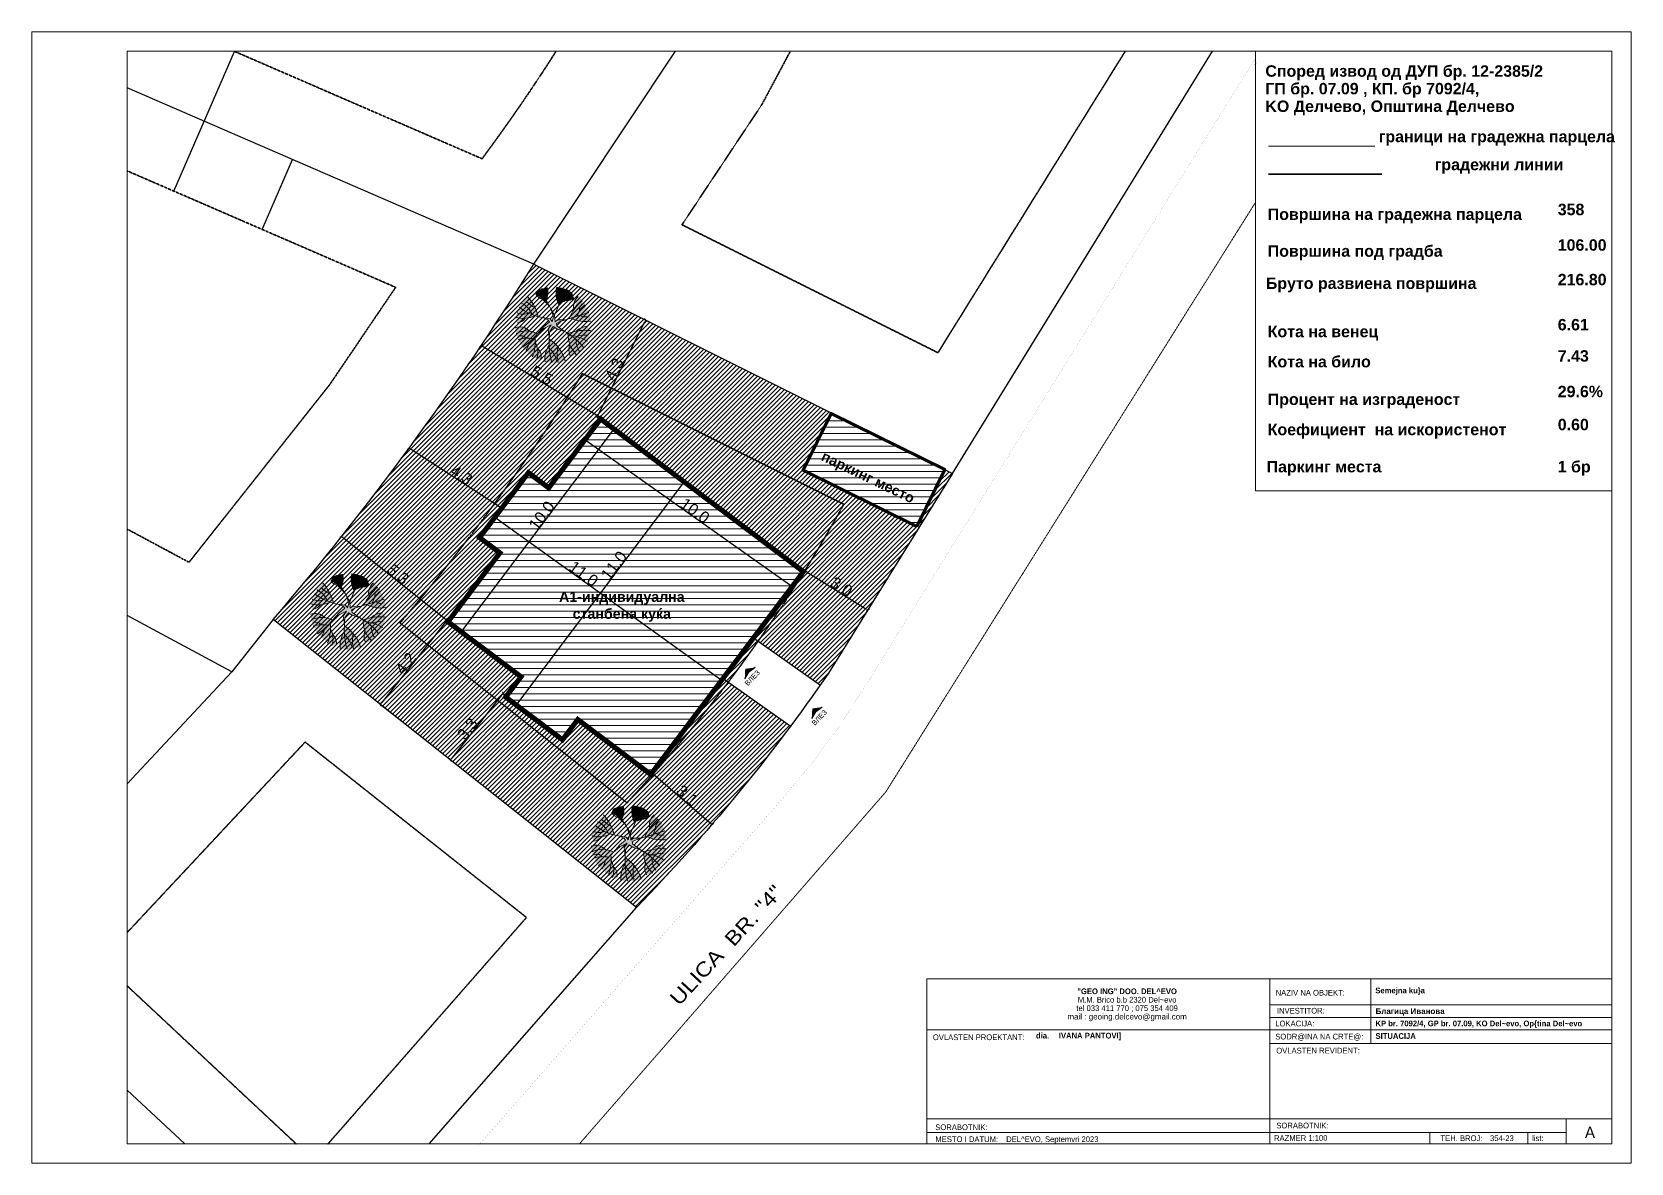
# Model space of a CAD drawing. Header units: metres. Extents: x 579991 to 911209, y 678516 to 840782.
# Drawn here: x 579991 to 642991, y 678516 to 723066 of the extents above; entities that cross this region are included whole.
import ezdxf

# ---------------------------------------------------------------- set-up
doc = ezdxf.new("R2010")
doc.units = ezdxf.units.M
doc.header["$MEASUREMENT"] = 0
doc.linetypes.add('DASHED', pattern=[0.75, 0.5, -0.25])
doc.layers.get('DEFPOINTS').update_dxf_attribs({"lineweight": 0})
for name, color, linetype, lineweight, true_color in [('2D Drafting - General_Pen_No__104', 7, 'Continuous', 13, 0x96e196), ('2D Drafting - General_Pen_No__62', 7, 'Continuous', 13, 0xaaaaaa), ('2D Drafting - General_Pen_No__82', 7, 'Continuous', 13, 0xaaaaaa), ('ОБЗАВЕЖДАНЕ_Pen_No__64', 7, 'Continuous', 13, 0x41c341), ('ОБЗАВЕЖДАНЕ_Pen_No__9', 7, 'Continuous', 13, 0x3dad99)]:
    doc.layers.add(name, color=color, linetype=linetype, lineweight=lineweight, true_color=true_color)
for name, color, linetype, lineweight in [('2D Drafting - General_Pen_No__20', 1, 'Continuous', 13), ('2D Drafting - General_Pen_No__6', 5, 'Continuous', 13), ('Annotation - Text_Pen_No__120', 7, 'Continuous', 13), ('dimenzija', 7, 'Continuous', 13), ('GRADEZNA', 7, 'Continuous', 0), ('gradezna_linija', 250, 'Continuous', 53), ('koti', 7, 'Continuous', 13), ('Lines_Pen_No__1', 7, 'Continuous', 13), ('NUMERACIJA', 7, 'Continuous', 0), ('OSOVINA', 7, 'DASHED', 0), ('Pecat_Pen_No__1', 7, 'Continuous', 13), ('Roofs_Pen_No__1', 7, 'Continuous', 13)]:
    doc.layers.add(name, color=color, linetype=linetype, lineweight=lineweight)
doc.layers.add('Parceli', color=7, linetype='Continuous')
doc.styles.add('GENERATED_STYLE_1', font='arial.ttf')
doc.styles.add('GENERATED_STYLE_2', font='arial.ttf')
doc.styles.add('GENERATED_STYLE_5', font='')
doc.styles.add('KOTI', font='MCSWISB.TTF', dxfattribs={"height": 2})
doc.styles.add('MASWB', font='MCSWISB.TTF', dxfattribs={"width": 1.2})
doc.styles.get('GENERATED_STYLE_5').set_extended_font_data('MAC C Swiss cyrillic', bold=True)
doc.dimstyles.new('GENERATED_STYLE__1', dxfattribs={"dimtxt": 300, "dimasz": 95, "dimexe": 0.18, "dimexo": 0.0625, "dimgap": 0, "dimtad": 1, "dimdec": 1, "dimlfac": 0.001, "dimzin": 0, "dimdsep": 46, "dimtxsty": 'GENERATED_STYLE_1', "dimblk": 'ARROWHEAD_2', "dimcen": 0.09, "dimclrd": 256, "dimclre": 256, "dimclrt": 5, "dimadec": 0, "dimazin": 0, "dimtfac": 1, "dimtdec": 1, "dimtmove": 0, "dimatfit": 3, "dimfxl": 1, "dimtolj": 1, "dimtzin": 0, "dimarcsym": 0})
doc.dimstyles.get("Standard").update_dxf_attribs({"dimtxt": 0.18, "dimasz": 0.18, "dimexe": 0.18, "dimexo": 0.0625, "dimgap": 0.09, "dimtad": 0, "dimtih": 1, "dimtoh": 1, "dimdec": 4, "dimzin": 0, "dimdsep": 46, "dimtxsty": 'Standard', "dimcen": 0.09, "dimadec": 0, "dimazin": 0, "dimtfac": 1, "dimtdec": 4, "dimtofl": 0, "dimtmove": 0, "dimatfit": 3, "dimfxl": 1, "dimtolj": 1, "dimtzin": 0, "dimarcsym": 0})

msp = doc.modelspace()

# ---------------------------------------------------------------- texts
at = {"layer": 'Annotation - Text_Pen_No__120', "color": 7, "linetype": 'Continuous', "lineweight": 13, "style": 'GENERATED_STYLE_2'}
for s, insert, char_height, width, attachment_point, line_spacing_factor in [('\\A1;{\\fArial|b1|i0|c204|p34;Според извод од ДУП бр\\fArial|b1|i0|c0|p34;. 12-2385/2\\P\\fArial|b1|i0|c204|p34;ГП бр\\fArial|b1|i0|c0|p34;. 07.09 ,\\fArial|b1|i0|c204|p34; КП. бр \\fArial|b1|i0|c0|p34;7092/4, \\PKO \\fArial|b1|i0|c204|p34;Делчево, Општина Делчево}', (628583.936, 721753.867), 450, 15443.64612, 1, 0.924668), ('\\A1;\\pxsm1;{\\fArial|b1|i0|c204|p34;А\\fArial|b1|i0|c0|p34;1-\\fArial|b1|i0|c204|p34;индивидуална\\fArial|b1|i0|c0|p34;\\P\\fArial|b1|i0|c204|p34;станбена куќа}', (603230.721, 701019.677), 400, 4754.00026, 2, 1.852029)]:
    msp.add_mtext(s, dxfattribs=dict(at, insert=insert, char_height=char_height, width=width, attachment_point=attachment_point, line_spacing_factor=line_spacing_factor))
at = {"layer": 'Annotation - Text_Pen_No__120', "color": 7, "linetype": 'Continuous', "lineweight": 13, "char_height": 450, "style": 'GENERATED_STYLE_2'}
for s, insert, attachment_point in [('\\A1;{\\fArial|b1|i0|c204|p34;граници на градежна парцела}', (637703.758, 719174.127), 2), ('\\A1;{\\fArial|b1|i0|c204|p34; градежни линии}', (637703.758, 718070.615), 2), ('\\A1;{\\fArial|b1|i0|c204|p34;Површина на градежна парцела \\fArial|b1|i0|c0|p34; }', (628677.453, 716113.279), 1), ('\\A1;{\\fArial|b1|i0|c0|p34;358}', (640103.84, 716300.304), 1), ('\\A1;{\\fArial|b1|i0|c204|p34;Површина под градба}', (628677.453, 714663.483), 1), ('\\A1;{\\fArial|b1|i0|c0|p34;106.00}', (640103.84, 714900.43), 1), ('\\A1;{\\fArial|b1|i0|c204|p34; Бруто развиена површина}', (628429.153, 713393.164), 1), ('\\A1;{\\fArial|b1|i0|c0|p34;216.80}', (640103.84, 713539.485), 1), ('\\A1;{\\fArial|b1|i0|c204|p34;Кота на венец\\fArial|b1|i0|c0|p34; }', (628677.453, 711493.263), 1), ('\\A1;{\\fArial|b1|i0|c0|p34;6.61}', (640103.84, 711762.723), 1), ('\\A1;{\\fArial|b1|i0|c204|p34;Кота на било}', (628677.453, 710306.442), 1), ('\\A1;{\\fArial|b1|i0|c204|p34;Процент на изграденост\\fArial|b1|i0|c0|p34; }', (628677.453, 708824.878), 1), ('\\A1;{\\fArial|b1|i0|c0|p34;29.6%}', (640103.84, 709131.366), 1), ('\\A1;{\\fArial|b1|i0|c204|p34;Коефициент  на искористенот}', (628677.453, 707632.065), 1), ('\\A1;{\\fArial|b1|i0|c0|p34;0.60}', (640103.84, 707828.407), 1), ('\\A1;{\\fArial|b1|i0|c204|p34;Паркинг места}', (628632.951, 706170.095), 1), ('\\A1;{\\fArial|b1|i0|c0|p34;1\\fArial|b1|i0|c204|p34; бр}', (640103.84, 706170.095), 1)]:
    msp.add_mtext(s, dxfattribs=dict(at, insert=insert, attachment_point=attachment_point))
at = {"layer": 'Annotation - Text_Pen_No__120', "color": 7, "linetype": 'Continuous', "lineweight": 13, "insert": (640103.84, 710531.24), "char_height": 450, "width": 1180.8663, "attachment_point": 1, "style": 'GENERATED_STYLE_2'}
msp.add_mtext('\\A1;{\\fArial|b1|i0|c0|p34;7.43}', dxfattribs=at)
at = {"layer": 'Annotation - Text_Pen_No__120', "color": 7, "linetype": 'Continuous', "lineweight": 13, "insert": (613019.653, 705713.893), "char_height": 400, "width": 4754.00026, "attachment_point": 2, "rotation": 334.39604319, "line_spacing_factor": 1.852029, "style": 'GENERATED_STYLE_2'}
msp.add_mtext('\\A1;{\\fArial|b1|i0|c204|p34;паркинг место}', dxfattribs=at)
at = {"layer": 'NUMERACIJA', "style": 'MASWB', "width": 1.2}
msp.add_text('ULICA  BR. "4"', height=565.05985, rotation=47.17316494, dxfattribs=at).set_placement((605481.604, 684676.902))
at = {"layer": 'Parceli', "char_height": 200, "attachment_point": 1, "rotation": 46.39028687}
for insert in [(608049.724, 697432.246), (610691.66, 695870.984)]:
    msp.add_mtext_dynamic_manual_height_columns('{\\Ftxt|c204;ВЛЕЗ}', width=790.33924, gutter_width=5, heights=[0], dxfattribs=dict(at, insert=insert))
at = {"layer": 'Pecat_Pen_No__1', "linetype": 'Continuous', "insert": (623137.514, 684747.159), "char_height": 225, "attachment_point": 5, "line_spacing_factor": 0.887159, "style": 'GENERATED_STYLE_5'}
msp.add_mtext('\\A1;{\\fMAC C Swiss|b1|i0|c0|p34;"GEO ING" DOO. DEL^ EVO}\\P{\\fMAC C Swiss|b0|i0|c0|p34;M.M. Brico b.b 2320 Del~evo \\Ptel 033 411 770 ; 075 354 409 \\P\\fArial|b0|i0|c0|p34;mail : geoing.delcevo@gmail.com}', dxfattribs=at)
at = {"layer": 'Pecat_Pen_No__1', "linetype": 'Continuous', "style": 'GENERATED_STYLE_5'}
for s, insert, char_height, attachment_point in [('\\pqc;{\\fMAC C Swiss|b0|i0|c0|p0;NAZIV NA OBJEKT:}', (630352.745, 685335.275), 225, 2), ('{\\fMAC C Swiss|b1|i0|c0|p34;Semejna ku\\}a}', (632916.28, 685424.332), 225, 1), ('\\pqc;{\\fMAC C Swiss|b0|i0|c0|p0;INVESTITOR:}', (629981.096, 684626.894), 225, 2), ('{\\fArial|b1|i0|c204|p34;Благица Иванова}', (632925.699, 684608.257), 225, 1), ('{\\fMAC C Swiss|b0|i0|c0|p34;OVLASTEN PROEKTANT:}', (615483.563, 683581.396), 225, 1), ('{\\fMAC C Swiss|b1|i0|c0|p34;dia.^IIVANA PANTOVI]}', (619546.895, 683645.796), 225, 1), ('\\pqc;{\\fMAC C Swiss|b0|i0|c0|p0;SODR@INA NA CRTE@:}', (630708.434, 683607.026), 225, 2), ('\\pqc;{\\fMAC C Swiss|b0|i0|c0|p0;LOKACIJA:}', (629742.864, 684121.432), 225, 2), ('{\\fMAC C Swiss|b1|i0|c0|p34;SITUACIJA}', (632923.661, 683631.046), 225, 1), ('{\\fMAC C Swiss|b1|i0|c0|p34;KP br. 7092/4, GP br. 07.09, KO Del~evo, Op\\{tina Del~evo}', (632923.661, 684126.046), 225, 1), ('\\pqc;{\\fMAC C Swiss|b0|i0|c0|p0;OVLASTEN REVIDENT:}', (630660.861, 683055.6), 225, 2), ('\\pqc;{\\fMAC C Swiss|b0|i0|c0|p0;SORABOTNIK:}', (616607.03, 680036.819), 225, 2), ('\\pqc;{\\fMAC C Swiss|b0|i0|c0|p0;SORABOTNIK:}', (630044.496, 680104.573), 225, 2), ('{\\fMAC C Swiss|b0|i0|c0|p34;A}', (641373.756, 679721.389), 450, 5), ('\\pqc;{\\fMAC C Swiss|b0|i0|c0|p0;MESTO I DATUM:}', (616819.854, 679565.61), 225, 2), ('{\\fMAC C Swiss|b0|i0|c0|p34;DEL^ EVO, Septemvri 2023}', (618372.251, 679565.61), 225, 1), ('{\\fMAC C Swiss|b0|i0|c0|p0;\\A1;RAZMER 1:100^I}', (628923.643, 679614.243), 225, 1), ('\\pqc;{\\fMAC C Swiss|b0|i0|c0|p0;TEH. BROJ:}', (636310.292, 679604.336), 225, 2), ('{\\fMAC C Swiss|b0|i0|c0|p34;354-23}', (637435.166, 679604.336), 225, 1), ('{\\fMAC C Swiss|b0|i0|c0|p34;list:}', (639092.486, 679604.336), 225, 1)]:
    msp.add_mtext(s, dxfattribs=dict(at, insert=insert, char_height=char_height, attachment_point=attachment_point))

# ---------------------------------------------------------------- blocks, each defined once
blk = doc.blocks.new('KOTA')
at = {"ltscale": 1.2}
for p, q in [((-1, -1), (1, 1)), ((-1, 0), (1, 0)), ((0, -1), (0, 1))]:
    blk.add_line(p, q, dxfattribs=at)
blk = doc.blocks.new('*D27')
at = {"layer": 'DEFPOINTS', "color": 0, "linetype": 'Continuous', "lineweight": 70, "transparency": 16777216}
for p in [(587965, 722304), (587965, 722304), (585579, 716799)]:
    blk.add_point(p, dxfattribs=at)
at = {"layer": 'koti', "color": 0, "linetype": 'Continuous', "lineweight": -2, "transparency": 16777216}
blk.add_line((585579, 716799), (587965, 722303), dxfattribs=at)
at = {"layer": 'koti', "color": 0, "linetype": 'Continuous', "lineweight": -2, "transparency": 16777216, "xscale": 0.5, "yscale": 0.5, "zscale": 0.5}
for p, rotation in [((587965, 722304), 66.56006220151393), ((585579, 716799), 246.5600622015139)]:
    blk.add_blockref('KOTA', p, dxfattribs=dict(at, rotation=rotation))
at = {"layer": 'koti', "color": 0, "linetype": 'Continuous', "transparency": 16777216, "insert": (586771, 719552), "char_height": 2, "attachment_point": 5, "rotation": 66.56006, "style": 'KOTI'}
blk.add_mtext('\\A1;\\fMAC C Swiss|b1|i0|c00|p39;6', dxfattribs=at)
blk = doc.blocks.new('*D28')
at = {"layer": 'DEFPOINTS', "color": 0, "linetype": 'Continuous', "lineweight": 70, "transparency": 16777216}
for p in [(590257, 718040), (590257, 718040), (589063, 715288)]:
    blk.add_point(p, dxfattribs=at)
at = {"layer": 'koti', "color": 0, "linetype": 'Continuous', "lineweight": -2, "transparency": 16777216}
blk.add_line((589064, 715288), (590257, 718040), dxfattribs=at)
at = {"layer": 'koti', "color": 0, "linetype": 'Continuous', "lineweight": -2, "transparency": 16777216, "xscale": 0.5, "yscale": 0.5, "zscale": 0.5}
for p, rotation in [((590257, 718040), 66.56006225398184), ((589063, 715288), 246.5600622539818)]:
    blk.add_blockref('KOTA', p, dxfattribs=dict(at, rotation=rotation))
at = {"layer": 'koti', "color": 0, "linetype": 'Continuous', "transparency": 16777216, "insert": (589659, 716665), "char_height": 2, "attachment_point": 5, "rotation": 66.56006, "style": 'KOTI'}
blk.add_mtext('\\A1;\\fMAC C Swiss|b1|i0|c00|p39;3', dxfattribs=at)
blk = doc.blocks.new('ARROWHEAD_2')
at = {"color": 0, "linetype": 'Continuous', "lineweight": 0}
for p, q in [((0, 0), (-1, 0)), ((-0.38, -0.66), (0.38, 0.66))]:
    blk.add_line(p, q, dxfattribs=at)
blk = doc.blocks.new('*D31')
at = {"layer": 'DEFPOINTS', "color": 0, "lineweight": 70, "transparency": 16777216}
for p in [(602922, 707425), (604222, 706447), (598209, 698457)]:
    blk.add_point(p, dxfattribs=at)
at = {"layer": 'dimenzija', "color": 151, "lineweight": -2, "true_color": 0x80c2ff, "transparency": 16777216}
for p, q in [((596967, 699511), (602865, 707349)), ((604222, 706447), (602922, 707425)), ((598209, 698457), (596910, 699435))]:
    blk.add_line(p, q, dxfattribs=at)
at = {"layer": 'dimenzija', "color": 151, "lineweight": -2, "true_color": 0x80c2ff, "transparency": 16777216, "xscale": 95, "yscale": 95, "zscale": 95}
for p, rotation in [((602922, 707425), 53.03940383481095), ((596910, 699435), 233.0394038348109)]:
    blk.add_blockref('ARROWHEAD_2', p, dxfattribs=dict(at, rotation=rotation))
at = {"layer": 'dimenzija', "color": 5, "transparency": 16777216, "insert": (600073, 704020), "char_height": 450, "attachment_point": 5, "rotation": 53.0394, "style": 'GENERATED_STYLE_1'}
blk.add_mtext('\\A1;10.0', dxfattribs=at)
blk = doc.blocks.new('*D32')
at = {"layer": 'DEFPOINTS', "color": 0, "lineweight": 70, "transparency": 16777216}
for p in [(600963, 705924), (609907, 701243), (609127, 700142)]:
    blk.add_point(p, dxfattribs=at)
at = {"layer": 'dimenzija', "color": 151, "lineweight": -2, "true_color": 0x80c2ff, "transparency": 16777216}
for p, q in [((600963, 705924), (601743, 707025)), ((601821, 706970), (609830, 701298)), ((609127, 700142), (609907, 701243))]:
    blk.add_line(p, q, dxfattribs=at)
at = {"layer": 'dimenzija', "color": 151, "lineweight": -2, "true_color": 0x80c2ff, "transparency": 16777216, "xscale": 95, "yscale": 95, "zscale": 95}
for p, rotation in [((601743, 707025), 144.6931866548338), ((609907, 701243), 324.6931866548338)]:
    blk.add_blockref('ARROWHEAD_2', p, dxfattribs=dict(at, rotation=rotation))
at = {"layer": 'dimenzija', "color": 5, "transparency": 16777216, "insert": (606111, 704213), "char_height": 450, "attachment_point": 5, "rotation": 324.69319, "style": 'GENERATED_STYLE_1'}
blk.add_mtext('\\A1;10.0', dxfattribs=at)
blk = doc.blocks.new('*D33')
at = {"layer": 'DEFPOINTS', "color": 0, "lineweight": 70, "transparency": 16777216}
for p in [(598444, 704238), (607171, 697529), (607377, 697816)]:
    blk.add_point(p, dxfattribs=at)
at = {"layer": 'dimenzija', "color": 151, "lineweight": -2, "true_color": 0x80c2ff, "transparency": 16777216}
for p, q in [((598444, 704238), (598238, 703952)), ((598315, 703896), (607094, 697585)), ((607377, 697816), (607171, 697529))]:
    blk.add_line(p, q, dxfattribs=at)
at = {"layer": 'dimenzija', "color": 151, "lineweight": -2, "true_color": 0x80c2ff, "transparency": 16777216, "xscale": 95, "yscale": 95, "zscale": 95}
for p, rotation in [((598238, 703952), 144.2863252613708), ((607171, 697529), 324.2863252613708)]:
    blk.add_blockref('ARROWHEAD_2', p, dxfattribs=dict(at, rotation=rotation))
at = {"layer": 'dimenzija', "color": 5, "transparency": 16777216, "insert": (601724, 701728), "char_height": 450, "attachment_point": 5, "rotation": 324.28633, "style": 'GENERATED_STYLE_1'}
blk.add_mtext('\\A1;11.0', dxfattribs=at)
blk = doc.blocks.new('*D34')
at = {"layer": 'DEFPOINTS', "color": 0, "lineweight": 70, "transparency": 16777216}
for p in [(605686, 705345), (605702, 705334), (599088, 696544)]:
    blk.add_point(p, dxfattribs=at)
at = {"layer": 'dimenzija', "color": 151, "lineweight": -2, "true_color": 0x80c2ff, "transparency": 16777216}
for p, q in [((599129, 696632), (605629, 705269)), ((605702, 705334), (605686, 705345)), ((599088, 696544), (599072, 696556))]:
    blk.add_line(p, q, dxfattribs=at)
at = {"layer": 'dimenzija', "color": 151, "lineweight": -2, "true_color": 0x80c2ff, "transparency": 16777216, "xscale": 95, "yscale": 95, "zscale": 95}
for p, rotation in [((605686, 705345), 53.03940383481073), ((599072, 696556), 233.0394038348107)]:
    blk.add_blockref('ARROWHEAD_2', p, dxfattribs=dict(at, rotation=rotation))
at = {"layer": 'dimenzija', "color": 5, "transparency": 16777216, "insert": (602918, 702049), "char_height": 450, "attachment_point": 5, "rotation": 53.0394, "style": 'GENERATED_STYLE_1'}
blk.add_mtext('\\A1;11.0', dxfattribs=at)
blk = doc.blocks.new('*D35')
at = {"layer": 'DEFPOINTS', "color": 0, "lineweight": 70, "transparency": 16777216}
for p in [(597193, 699222), (593714, 696577), (594565, 695903)]:
    blk.add_point(p, dxfattribs=at)
at = {"layer": 'dimenzija', "color": 151, "lineweight": -2, "true_color": 0x80c2ff, "transparency": 16777216}
for p, q in [((596283, 699821), (593773, 696651)), ((597193, 699222), (596342, 699896)), ((594564, 695903), (593713, 696577))]:
    blk.add_line(p, q, dxfattribs=at)
at = {"layer": 'dimenzija', "color": 151, "lineweight": -2, "true_color": 0x80c2ff, "transparency": 16777216, "xscale": 95, "yscale": 95, "zscale": 95}
for p, rotation in [((596342, 699895), 51.62278878131681), ((593714, 696577), 231.6227887813168)]:
    blk.add_blockref('ARROWHEAD_2', p, dxfattribs=dict(at, rotation=rotation))
at = {"layer": 'dimenzija', "color": 5, "transparency": 16777216, "insert": (594709, 698198), "char_height": 450, "attachment_point": 5, "rotation": 51.62279, "style": 'GENERATED_STYLE_1'}
blk.add_mtext('\\A1;4.2', dxfattribs=at)
blk = doc.blocks.new('*D36')
at = {"layer": 'DEFPOINTS', "color": 0, "lineweight": 70, "transparency": 16777216}
for p in [(599044, 696622), (596473, 694392), (596967, 694000)]:
    blk.add_point(p, dxfattribs=at)
at = {"layer": 'dimenzija', "color": 151, "lineweight": -2, "true_color": 0x80c2ff, "transparency": 16777216}
for p, q in [((598490, 696939), (596531, 694466)), ((599044, 696622), (598549, 697014)), ((596967, 694000), (596472, 694392))]:
    blk.add_line(p, q, dxfattribs=at)
at = {"layer": 'dimenzija', "color": 151, "lineweight": -2, "true_color": 0x80c2ff, "transparency": 16777216, "xscale": 95, "yscale": 95, "zscale": 95}
for p, rotation in [((598549, 697014), 51.62278878131608), ((596473, 694392), 231.6227887813161)]:
    blk.add_blockref('ARROWHEAD_2', p, dxfattribs=dict(at, rotation=rotation))
at = {"layer": 'dimenzija', "color": 5, "transparency": 16777216, "insert": (597150, 695617), "char_height": 450, "attachment_point": 5, "rotation": 51.62279, "style": 'GENERATED_STYLE_1'}
blk.add_mtext('\\A1;3.3', dxfattribs=at)
blk = doc.blocks.new('*D37')
at = {"layer": 'DEFPOINTS', "color": 0, "lineweight": 70, "transparency": 16777216}
for p in [(604371, 693820), (606733, 691794), (606783, 691853)]:
    blk.add_point(p, dxfattribs=at)
at = {"layer": 'dimenzija', "color": 151, "lineweight": -2, "true_color": 0x80c2ff, "transparency": 16777216}
for p, q in [((604371, 693820), (604421, 693879)), ((604493, 693817), (606711, 691914)), ((606733, 691794), (606783, 691853))]:
    blk.add_line(p, q, dxfattribs=at)
at = {"layer": 'dimenzija', "color": 151, "lineweight": -2, "true_color": 0x80c2ff, "transparency": 16777216, "xscale": 95, "yscale": 95, "zscale": 95}
for p, rotation in [((604421, 693879), 139.3760042726833), ((606783, 691853), 319.3760042726832)]:
    blk.add_blockref('ARROWHEAD_2', p, dxfattribs=dict(at, rotation=rotation))
at = {"layer": 'dimenzija', "color": 5, "transparency": 16777216, "insert": (605801, 692997), "char_height": 450, "attachment_point": 5, "rotation": 319.376, "style": 'GENERATED_STYLE_1'}
blk.add_mtext('\\A1;3.1', dxfattribs=at)
blk = doc.blocks.new('*D38')
at = {"layer": 'DEFPOINTS', "color": 0, "lineweight": 70, "transparency": 16777216}
for p in [(610383, 701811), (612890, 700253), (612920, 700301)]:
    blk.add_point(p, dxfattribs=at)
at = {"layer": 'dimenzija', "color": 151, "lineweight": -2, "true_color": 0x80c2ff, "transparency": 16777216}
for p, q in [((610383, 701811), (610414, 701859)), ((610494, 701809), (612840, 700351)), ((612890, 700253), (612921, 700301))]:
    blk.add_line(p, q, dxfattribs=at)
at = {"layer": 'dimenzija', "color": 151, "lineweight": -2, "true_color": 0x80c2ff, "transparency": 16777216, "xscale": 95, "yscale": 95, "zscale": 95}
for p, rotation in [((610413, 701859), 148.1417822327117), ((612920, 700301), 328.1417822327118)]:
    blk.add_blockref('ARROWHEAD_2', p, dxfattribs=dict(at, rotation=rotation))
at = {"layer": 'dimenzija', "color": 5, "transparency": 16777216, "insert": (611883, 701217), "char_height": 450, "attachment_point": 5, "rotation": 328.14178, "style": 'GENERATED_STYLE_1'}
blk.add_mtext('\\A1;3.0', dxfattribs=at)
blk = doc.blocks.new('*D39')
at = {"layer": 'DEFPOINTS', "color": 0, "lineweight": 70, "transparency": 16777216}
for p in [(604163, 711720), (604305, 711650), (602393, 707824)]:
    blk.add_point(p, dxfattribs=at)
at = {"layer": 'dimenzija', "color": 151, "lineweight": -2, "true_color": 0x80c2ff, "transparency": 16777216}
for p, q in [((602294, 707979), (604121, 711635)), ((604305, 711650), (604163, 711720)), ((602393, 707824), (602251, 707894))]:
    blk.add_line(p, q, dxfattribs=at)
at = {"layer": 'dimenzija', "color": 151, "lineweight": -2, "true_color": 0x80c2ff, "transparency": 16777216, "xscale": 95, "yscale": 95, "zscale": 95}
for p, rotation in [((604163, 711720), 63.45112467985981), ((602252, 707894), 243.4511246798598)]:
    blk.add_blockref('ARROWHEAD_2', p, dxfattribs=dict(at, rotation=rotation))
at = {"layer": 'dimenzija', "color": 5, "transparency": 16777216, "insert": (602937, 709780), "char_height": 450, "attachment_point": 5, "rotation": 63.45112, "style": 'GENERATED_STYLE_1'}
blk.add_mtext('\\A1;4.3', dxfattribs=at)
blk = doc.blocks.new('*D40')
at = {"layer": 'DEFPOINTS', "color": 0, "lineweight": 70, "transparency": 16777216}
for p in [(597659, 710670), (597684, 710711), (602393, 707824)]:
    blk.add_point(p, dxfattribs=at)
at = {"layer": 'dimenzija', "color": 151, "lineweight": -2, "true_color": 0x80c2ff, "transparency": 16777216}
for p, q in [((597659, 710670), (597684, 710711)), ((602336, 707913), (597765, 710662)), ((602393, 707824), (602418, 707865))]:
    blk.add_line(p, q, dxfattribs=at)
at = {"layer": 'dimenzija', "color": 151, "lineweight": -2, "true_color": 0x80c2ff, "transparency": 16777216, "xscale": 95, "yscale": 95, "zscale": 95}
for p, rotation in [((597684, 710711), 148.9826195490808), ((602418, 707864), 328.9826195490808)]:
    blk.add_blockref('ARROWHEAD_2', p, dxfattribs=dict(at, rotation=rotation))
at = {"layer": 'dimenzija', "color": 5, "transparency": 16777216, "insert": (600075, 709540), "char_height": 450, "attachment_point": 5, "rotation": 328.98262, "style": 'GENERATED_STYLE_1'}
blk.add_mtext('\\A1;5.5', dxfattribs=at)
blk = doc.blocks.new('*D41')
at = {"layer": 'DEFPOINTS', "color": 0, "lineweight": 70, "transparency": 16777216}
for p in [(592134, 703122), (592186, 703188), (596283, 699821)]:
    blk.add_point(p, dxfattribs=at)
at = {"layer": 'dimenzija', "color": 151, "lineweight": -2, "true_color": 0x80c2ff, "transparency": 16777216}
for p, q in [((592134, 703122), (592186, 703188)), ((596261, 699946), (592260, 703129)), ((596283, 699821), (596336, 699887))]:
    blk.add_line(p, q, dxfattribs=at)
at = {"layer": 'dimenzija', "color": 151, "lineweight": -2, "true_color": 0x80c2ff, "transparency": 16777216, "xscale": 95, "yscale": 95, "zscale": 95}
for p, rotation in [((592186, 703188), 141.4988985655737), ((596336, 699887), 321.4988985655737)]:
    blk.add_blockref('ARROWHEAD_2', p, dxfattribs=dict(at, rotation=rotation))
at = {"layer": 'dimenzija', "color": 5, "transparency": 16777216, "insert": (594417, 701707), "char_height": 450, "attachment_point": 5, "rotation": 321.4989, "style": 'GENERATED_STYLE_1'}
blk.add_mtext('\\A1;5.3', dxfattribs=at)
blk = doc.blocks.new('*D42')
at = {"layer": 'DEFPOINTS', "color": 0, "lineweight": 70, "transparency": 16777216}
for p in [(594796, 706601), (594845, 706676), (598444, 704238)]:
    blk.add_point(p, dxfattribs=at)
at = {"layer": 'dimenzija', "color": 151, "lineweight": -2, "true_color": 0x80c2ff, "transparency": 16777216}
for p, q in [((594796, 706601), (594845, 706676)), ((598412, 704365), (594924, 706624)), ((598444, 704238), (598492, 704313))]:
    blk.add_line(p, q, dxfattribs=at)
at = {"layer": 'dimenzija', "color": 151, "lineweight": -2, "true_color": 0x80c2ff, "transparency": 16777216, "xscale": 95, "yscale": 95, "zscale": 95}
for p, rotation in [((594845, 706676), 147.0643230491096), ((598492, 704313), 327.0643230491096)]:
    blk.add_blockref('ARROWHEAD_2', p, dxfattribs=dict(at, rotation=rotation))
at = {"layer": 'dimenzija', "color": 5, "transparency": 16777216, "insert": (596906, 705614), "char_height": 450, "attachment_point": 5, "rotation": 327.06432, "style": 'GENERATED_STYLE_1'}
blk.add_mtext('\\A1;4.3', dxfattribs=at)

# ---------------------------------------------------------------- dimensions: what is measured, and where the dimension line sits
at = {"layer": 'dimenzija'}
for base, p1, p2, angle, picture, middle in [((604163.381, 711720.344), (602392.92, 707823.501), (604304.689, 711649.74), 63.45112468, '*D39', (603142.795, 709677.731)), ((597683.525, 710710.837), (602392.92, 707823.501), (597658.926, 710669.926), 148.98261955, '*D40', (599957.501, 709343.556)), ((602922.327, 707425.135), (598209.454, 698456.586), (604222.111, 706447.078), 53.03940383, '*D31', (600256.462, 703882.345)), ((609907.291, 701242.876), (600963.303, 705923.618), (609127.392, 700141.663), 324.69318665, '*D32', (605977.911, 704025.733)), ((594844.671, 706675.959), (598443.582, 704238.205), (594796.149, 706601.058), 147.06432305, '*D42', (596781.377, 705421.336)), ((605686.28, 705345.325), (599087.766, 696544.19), (605701.688, 705333.731), 53.03940383, '*D34', (603101.548, 701910.358)), ((607171.206, 697529.234), (598443.582, 704238.205), (607377.084, 697815.599), 324.28632526, '*D33', (601590.298, 701541.544)), ((592186.093, 703187.823), (596282.949, 699820.966), (592133.505, 703121.713), 141.49889857, '*D41', (594274.159, 701526.834)), ((612920.442, 700301.268), (610383.412, 701810.845), (612890.396, 700252.92), 328.14178223, '*D38', (611761.574, 701021.428)), ((593713.526, 696576.51), (597192.912, 699221.51), (594564.509, 695902.58), 231.62278878, '*D35', (594886.28, 698057.367)), ((596472.507, 694391.555), (599044.236, 696621.902), (596967.489, 693999.557), 231.62278878, '*D36', (597330.069, 695474.414)), ((606782.785, 691852.521), (604370.756, 693820.353), (606732.734, 691794.176), 319.37600427, '*D37', (605651.649, 692822.843))]:
    dim = msp.add_linear_dim(base=base, p1=p1, p2=p2, angle=angle, dimstyle='GENERATED_STYLE__1', override={"dimtxt": 450}, dxfattribs=at)
    dim.commit()
    dim.dimension.update_dxf_attribs({"geometry": picture, "text_midpoint": middle, "dimtype": 161})
at = {"layer": 'koti', "linetype": 'Continuous'}
for base, p1, p2, angle, text, picture, middle in [((587965.461, 722303.707), (585578.736, 716798.842), (587965.461, 722303.707), 66.5600622, '\\fMAC C Swiss|b1|i0|c00|p39;6', '*D27', (586771.078, 719551.717)), ((590256.852, 718040.402), (589063.49, 715287.97), (590256.852, 718040.402), 66.56006225, '\\fMAC C Swiss|b1|i0|c00|p39;3', '*D28', (589659.15, 716664.628))]:
    dim = msp.add_linear_dim(base=base, p1=p1, p2=p2, angle=angle, text=text, dimstyle='Standard', override={"dimtxt": 2, "dimasz": 0.5, "dimtad": 1, "dimtih": 0, "dimtoh": 0, "dimdec": 0, "dimlfac": 100, "dimtxsty": 'KOTI', "dimblk": 'KOTA', "dimse1": 1, "dimse2": 1, "dimtdec": 0, "dimtix": 1, "dimtofl": 1, "dimtmove": 2}, dxfattribs=at)
    dim.commit()
    dim.dimension.update_dxf_attribs({"geometry": picture, "text_midpoint": middle})

# ---------------------------------------------------------------- hatches: boundary and pattern name
at = {"layer": '2D Drafting - General_Pen_No__104', "linetype": 'Continuous', "lineweight": 0, "true_color": 0x547d54, "transparency": 33554687}
h = msp.add_hatch(dxfattribs=at)
h.set_pattern_fill('ANSI31', color=87, scale=1000)
h.paths.add_polyline_path([(609873.871, 695722.141), (607426.726, 697461.877, -0.026120161), (603432.798, 692706.223), (594490.342, 699788.138, 0.03723767), (601677.325, 709608.866), (611975.008, 704463.658, -0.026721154), (608604.311, 699078.609), (611046.325, 697342.52, 0.001958045), (611373.1, 697811.315), (616260.511, 705676.047), (615959.539, 705826.427), (614850.711, 703585.78), (610369.416, 705803.436), (611478.245, 708044.083), (615959.539, 705826.427), (599764.913, 713918.026, -0.03723767), (589492.072, 699919.66), (603807.45, 688582.7, 0.032134717)])
h.paths.add_polyline_path([(603793.704, 691251.162), (603641.75, 691171.876), (603663.025, 691068.994), (603966.92, 690853.446), (603659.629, 690957.709), (603518.936, 691047.45), (603380.142, 690856.448), (603361.629, 690642.473), (603316.664, 690940.162), (603440.187, 691116.991), (603150.211, 690975.374), (602895.847, 690761.706), (603150.332, 691051.549), (603375.356, 691235.118), (603304.491, 691314.762), (603106.022, 691396.847), (603403.433, 691350.086), (603480.681, 691249.557), (603533.56, 691430.152), (603441.973, 691722.58), (603573.725, 691492.857), (603587.863, 691237.262), (603690.285, 691312.3), (603980.197, 691307.882)], flags=16)
h.paths.add_polyline_path([(592733.901, 700384.778), (592581.947, 700305.491), (592603.222, 700202.609), (592907.117, 699987.062), (592599.826, 700091.325), (592459.133, 700181.066), (592320.339, 699990.064), (592301.826, 699776.089), (592256.861, 700073.777), (592380.384, 700250.607), (592090.408, 700108.99), (591836.044, 699895.322), (592090.529, 700185.164), (592315.553, 700368.734), (592244.688, 700448.377), (592046.218, 700530.462), (592343.63, 700483.701), (592420.878, 700383.173), (592473.757, 700563.768), (592382.17, 700856.195), (592513.921, 700626.473), (592528.06, 700370.878), (592630.482, 700445.916), (592920.394, 700441.497)], flags=16)
h.paths.add_polyline_path([(600976.215, 711271.052), (600668.924, 711375.315), (600528.231, 711465.056), (600389.437, 711274.054), (600370.924, 711060.079), (600325.959, 711357.767), (600449.482, 711534.597), (600159.505, 711392.98), (599905.142, 711179.312), (600159.626, 711469.155), (600384.651, 711652.724), (600313.786, 711732.367), (600115.316, 711814.453), (600412.728, 711767.692), (600489.976, 711667.163), (600542.855, 711847.758), (600451.268, 712140.185), (600583.019, 711910.463), (600597.158, 711654.868), (600699.579, 711729.906), (600989.491, 711725.487), (600802.999, 711668.768), (600651.045, 711589.482), (600672.319, 711486.6)], flags=16)
h.paths.add_polyline_path([(601494.178, 695984.909), (600892.913, 695185.86), (598655.575, 696869.403), (599256.841, 697668.453), (596380.264, 699833.009), (598424.567, 702549.776), (597625.517, 703151.042), (599549.568, 705707.999), (600348.617, 705106.734), (602392.92, 707823.501), (610383.412, 701810.845), (608423.953, 699206.83), (608604.311, 699078.609, 0.026721154), (611975.008, 704463.658), (601677.325, 709608.866, -0.03723767), (594490.342, 699788.138), (603432.798, 692706.223, 0.034535057), (608604.311, 699078.609), (608423.953, 699206.83), (604370.756, 693820.353)], flags=17)
at = {"layer": 'gradezna_linija', "linetype": 'Continuous', "lineweight": 0}
h = msp.add_hatch(dxfattribs=at)
h.set_pattern_fill('LINE', color=30, scale=2000, style=0)
h.paths.add_polyline_path([(611478.245, 708044.083), (610369.416, 705803.436), (614850.711, 703585.78), (615959.539, 705826.427)])
h.paths.add_polyline_path([(602392.92, 707823.501), (600348.617, 705106.734), (599549.568, 705707.999), (597625.517, 703151.042), (598424.567, 702549.776), (596380.264, 699833.009), (599256.841, 697668.453), (598655.575, 696869.403), (600892.913, 695185.86), (601494.178, 695984.909), (604370.756, 693820.353), (610383.412, 701810.845)])
h.paths.add_polyline_path([(610856.159, 706064.892), (614633.15, 704254.941), (614989.362, 704998.282), (611212.372, 706808.234)], flags=24)
h.paths.add_polyline_path([(600667.011, 699727.908), (605813.259, 699727.908), (605813.259, 701224.725), (600667.011, 701224.725)], flags=24)
at = {"layer": 'Parceli'}
for points in [[(608478.342, 698033.153), (608229.783, 697853.919), (608073.476, 697590.339), (608091.403, 697980.44)], [(611120.278, 696471.891), (610871.719, 696292.657), (610715.413, 696029.077), (610733.34, 696419.178)]]:
    msp.add_hatch(color=256, dxfattribs=at).paths.add_polyline_path(points)
at = {"layer": 'ОБЗАВЕЖДАНЕ_Pen_No__64', "linetype": 'Continuous', "lineweight": 0, "true_color": 0x103010}
h = msp.add_hatch(color=88, dxfattribs=at)
edge = h.paths.add_edge_path()
edge.add_ellipse((598157.892, 711406.656), major_axis=(810.927, 1648.631), ratio=1, start_angle=310.2633803, end_angle=338.45125056, ccw=False)
edge.add_line((599940.036, 711853.366), (599807.572, 711893.715))
edge.add_ellipse((599334.618, 712860.376), major_axis=(-965.663, 474.989), ratio=1, start_angle=120.90592645, end_angle=142.2625148, ccw=False)
edge.add_ellipse((599110.092, 711983.902), major_axis=(-331.385, 163.001), ratio=1, start_angle=118.39239759, end_angle=174.12881548, ccw=False)
edge.add_line((599124.274, 711614.87), (599051.923, 711822.01))
edge.add_line((599051.923, 711822.01), (599100.911, 712006.455))
edge.add_line((599100.911, 712006.455), (599193.325, 712223.598))
edge.add_line((599193.325, 712223.598), (599284.4, 712375.364))
edge.add_line((599284.4, 712375.364), (599517.67, 712642.209))
h = msp.add_hatch(color=88, dxfattribs=at)
edge = h.paths.add_edge_path()
edge.add_ellipse((599512.367, 712810.965), major_axis=(-721.267, 354.776), ratio=1, start_angle=183.43948263, end_angle=219.73460078, ccw=False)
edge.add_ellipse((603455.86, 714024.397), major_axis=(-3182.377, 1565.344), ratio=1, start_angle=51.64649861, end_angle=55.76567063)
edge.add_ellipse((601921.84, 713971.745), major_axis=(-2063.101, 1014.796), ratio=1, start_angle=64.42378549, end_angle=73.78759043, ccw=False)
edge.add_ellipse((600183.18, 712949.521), major_axis=(179.305, 364.53), ratio=1, start_angle=147.26460358, end_angle=196.64684175, ccw=False)
edge.add_line((599835.23, 712739.847), (599893.184, 712889.733))
edge.add_line((599893.184, 712889.733), (600073.142, 712959.011))
edge.add_line((600073.142, 712959.011), (600293.815, 712999.195))
h = msp.add_hatch(color=88, dxfattribs=at)
edge = h.paths.add_edge_path()
edge.add_ellipse((601067.007, 712856.18), major_axis=(-338.17, 166.338), ratio=1, start_angle=107.3216712, end_angle=163.11590745, ccw=False)
edge.add_ellipse((600669.002, 713028.562), major_axis=(-576.156, 283.399), ratio=1, start_angle=126.72852794, end_angle=148.15414421, ccw=False)
edge.add_line((600786.419, 712397.306), (600751.339, 712319.647))
edge.add_ellipse((601639.697, 712785.067), major_axis=(-899.92, 442.652), ratio=1, start_angle=12.63817935, end_angle=53.84210238, ccw=False)
edge.add_line((600664.732, 713020.097), (600836.899, 712993.116))
edge.add_line((600836.899, 712993.116), (601032.219, 712936.588))
edge.add_line((601032.219, 712936.588), (601109.784, 712905.822))
edge.add_line((601109.784, 712905.822), (601267.662, 712796.449))
edge.add_line((601267.662, 712796.449), (601342.289, 712598.795))
h = msp.add_hatch(color=88, dxfattribs=at)
edge = h.paths.add_edge_path()
edge.add_line((601935.887, 712013.322), (602008.577, 711677.6))
edge.add_ellipse((601796.152, 712894.633), major_axis=(545.288, 1108.582), ratio=1, start_angle=178.78459656, end_angle=216.09247721, ccw=False)
edge.add_line((601227.472, 711797.866), (601139.427, 711771.088))
edge.add_ellipse((603142.367, 710844.9), major_axis=(973.988, 1980.138), ratio=1, start_angle=81.036032, end_angle=91.37510219, ccw=False)
edge.add_ellipse((601852.49, 712240.693), major_axis=(233.632, 474.978), ratio=1, start_angle=65.84450708, end_angle=129.86985183, ccw=False)
edge.add_line((601514.707, 712648.236), (601669.516, 712488.161))
edge.add_line((601669.516, 712488.161), (601745.109, 712389.252))
edge.add_line((601745.109, 712389.252), (601788.548, 712323.619))
edge.add_line((601788.548, 712323.619), (601935.887, 712013.322))
for points in [[(600976.215, 711271.052), (600668.924, 711375.315), (600528.231, 711465.056), (600389.437, 711274.054), (600370.924, 711060.079), (600325.959, 711357.767), (600449.482, 711534.597), (600159.505, 711392.98), (599905.142, 711179.312), (600159.626, 711469.155), (600384.651, 711652.724), (600313.786, 711732.367), (600115.316, 711814.453), (600412.728, 711767.692), (600489.976, 711667.163), (600542.855, 711847.758), (600451.268, 712140.185), (600583.019, 711910.463), (600597.158, 711654.868), (600699.579, 711729.906), (600989.491, 711725.487), (600802.999, 711668.768), (600651.045, 711589.482), (600672.319, 711486.6)], [(592907.117, 699987.062), (592599.826, 700091.325), (592459.133, 700181.066), (592320.339, 699990.064), (592301.826, 699776.089), (592256.861, 700073.777), (592380.384, 700250.607), (592090.408, 700108.99), (591836.044, 699895.322), (592090.529, 700185.164), (592315.553, 700368.734), (592244.688, 700448.377), (592046.218, 700530.462), (592343.63, 700483.701), (592420.878, 700383.173), (592473.757, 700563.768), (592382.17, 700856.195), (592513.921, 700626.473), (592528.06, 700370.878), (592630.482, 700445.916), (592920.394, 700441.497), (592733.901, 700384.778), (592581.947, 700305.491), (592603.222, 700202.609)], [(603966.92, 690853.446), (603659.629, 690957.709), (603518.936, 691047.45), (603380.142, 690856.448), (603361.629, 690642.473), (603316.664, 690940.162), (603440.187, 691116.991), (603150.211, 690975.374), (602895.847, 690761.706), (603150.332, 691051.549), (603375.356, 691235.118), (603304.491, 691314.762), (603106.022, 691396.847), (603403.433, 691350.086), (603480.681, 691249.557), (603533.56, 691430.152), (603441.973, 691722.58), (603573.725, 691492.857), (603587.863, 691237.262), (603690.285, 691312.3), (603980.197, 691307.882), (603793.704, 691251.162), (603641.75, 691171.876), (603663.025, 691068.994)]]:
    msp.add_hatch(color=88, dxfattribs=at).paths.add_polyline_path(points)
h = msp.add_hatch(color=88, dxfattribs=at)
edge = h.paths.add_edge_path()
edge.add_line((599905.142, 711179.312), (599809.375, 711067.906))
edge.add_ellipse((598163.153, 710873.541), major_axis=(-1487.453, 731.647), ratio=1, start_angle=205.26164373, end_angle=212.9251678, ccw=False)
edge.add_ellipse((599098.76, 710452.867), major_axis=(362.92, 737.823), ratio=1, start_angle=306.85749565, end_angle=324.80479478, ccw=False)
edge.add_ellipse((599659.423, 710297.319), major_axis=(174.271, 354.296), ratio=1, start_angle=281.07073776, end_angle=347.39629036, ccw=False)
edge.add_line((600040.589, 710194.323), (599874.749, 710180.784))
edge.add_line((599874.749, 710180.784), (599708.45, 710273.641))
edge.add_line((599708.45, 710273.641), (599312.274, 710647.11))
edge.add_line((599312.274, 710647.11), (599142.022, 710946.918))
edge.add_line((599142.022, 710946.918), (599062.911, 711189.089))
edge.add_line((599062.911, 711189.089), (599027.89, 711414.294))
edge.add_ellipse((599212.922, 710931.834), major_axis=(-463.669, 228.069), ratio=1, start_angle=249.10058029, end_angle=317.17430974, ccw=False)
edge.add_ellipse((599475.036, 710409.761), major_axis=(-791.07, 389.111), ratio=1, start_angle=266.99057049, end_angle=288.60750071, ccw=False)
h = msp.add_hatch(color=88, dxfattribs=at)
edge = h.paths.add_edge_path()
edge.add_line((601998.237, 711302.464), (601871.715, 710890.34))
edge.add_line((601871.715, 710890.34), (601724.374, 710643.743))
edge.add_line((601724.374, 710643.743), (601573.568, 710468.977))
edge.add_line((601573.568, 710468.977), (601444.665, 710354.981))
edge.add_line((601444.665, 710354.981), (601205.016, 710289.469))
edge.add_ellipse((601794.794, 710566.041), major_axis=(-584.522, 287.514), ratio=1, start_angle=8.11980865, end_angle=51.31553327, ccw=False)
edge.add_ellipse((602214.269, 711150.588), major_axis=(-993.269, 488.568), ratio=1, start_angle=23.92309112, end_angle=46.40574898, ccw=False)
edge.add_line((601108.212, 711194.403), (601433.57, 711284.927))
edge.add_ellipse((601883.158, 710817.72), major_axis=(286.184, 581.817), ratio=1, start_angle=387.33402675, end_angle=430.09060193, ccw=False)
edge.add_line((601870.23, 711465.983), (601998.237, 711302.464))
h = msp.add_hatch(color=88, dxfattribs=at)
edge = h.paths.add_edge_path()
edge.add_ellipse((599607.029, 709729.862), major_axis=(-1298.432, 638.671), ratio=1, start_angle=221.61140756, end_angle=264.45572352, ccw=False)
edge.add_line((601001.949, 710114.605), (600727.671, 710049.254))
edge.add_line((600727.671, 710049.254), (600474.171, 710035.399))
edge.add_line((600474.171, 710035.399), (600203.965, 710068.372))
edge.add_ellipse((601153.237, 710183.52), major_axis=(422.055, 858.047), ratio=1, start_angle=81.5636727, end_angle=123.10782689, ccw=False)
edge.add_line((600366.394, 710726.892), (600368.161, 710960.514))
h = msp.add_hatch(color=88, dxfattribs=at)
edge = h.paths.add_edge_path()
edge.add_ellipse((590088.794, 700122.665), major_axis=(810.927, 1648.631), ratio=1, start_angle=310.2633803, end_angle=338.45125056, ccw=False)
edge.add_line((591870.938, 700569.376), (591738.474, 700609.725))
edge.add_ellipse((591265.52, 701576.386), major_axis=(-965.663, 474.989), ratio=1, start_angle=120.90592645, end_angle=142.2625148, ccw=False)
edge.add_ellipse((591040.994, 700699.911), major_axis=(-331.385, 163.001), ratio=1, start_angle=118.39239759, end_angle=174.12881548, ccw=False)
edge.add_line((591055.176, 700330.88), (590982.825, 700538.02))
edge.add_line((590982.825, 700538.02), (591031.814, 700722.464))
edge.add_line((591031.814, 700722.464), (591124.227, 700939.608))
edge.add_line((591124.227, 700939.608), (591215.302, 701091.374))
edge.add_line((591215.302, 701091.374), (591448.572, 701358.219))
h = msp.add_hatch(color=88, dxfattribs=at)
edge = h.paths.add_edge_path()
edge.add_ellipse((591443.269, 701526.975), major_axis=(-721.267, 354.776), ratio=1, start_angle=183.43948263, end_angle=219.73460078, ccw=False)
edge.add_ellipse((595386.762, 702740.407), major_axis=(-3182.377, 1565.344), ratio=1, start_angle=51.64649861, end_angle=55.76567063)
edge.add_ellipse((593852.742, 702687.754), major_axis=(-2063.101, 1014.796), ratio=1, start_angle=64.42378549, end_angle=73.78759043, ccw=False)
edge.add_ellipse((592114.083, 701665.53), major_axis=(179.305, 364.53), ratio=1, start_angle=147.26460358, end_angle=196.64684175, ccw=False)
edge.add_line((591766.132, 701455.857), (591824.086, 701605.743))
edge.add_line((591824.086, 701605.743), (592004.045, 701675.02))
edge.add_line((592004.045, 701675.02), (592224.718, 701715.205))
h = msp.add_hatch(color=88, dxfattribs=at)
edge = h.paths.add_edge_path()
edge.add_ellipse((592997.909, 701572.19), major_axis=(-338.17, 166.338), ratio=1, start_angle=107.3216712, end_angle=163.11590745, ccw=False)
edge.add_ellipse((592599.904, 701744.572), major_axis=(-576.156, 283.399), ratio=1, start_angle=126.72852794, end_angle=148.15414421, ccw=False)
edge.add_line((592717.321, 701113.316), (592682.241, 701035.656))
edge.add_ellipse((593570.6, 701501.076), major_axis=(-899.92, 442.652), ratio=1, start_angle=12.63817935, end_angle=53.84210238, ccw=False)
edge.add_line((592595.634, 701736.107), (592767.801, 701709.126))
edge.add_line((592767.801, 701709.126), (592963.121, 701652.597))
edge.add_line((592963.121, 701652.597), (593040.686, 701621.832))
edge.add_line((593040.686, 701621.832), (593198.564, 701512.459))
edge.add_line((593198.564, 701512.459), (593273.191, 701314.805))
h = msp.add_hatch(color=88, dxfattribs=at)
edge = h.paths.add_edge_path()
edge.add_line((593866.79, 700729.332), (593939.479, 700393.61))
edge.add_ellipse((593727.054, 701610.642), major_axis=(545.288, 1108.582), ratio=1, start_angle=178.78459656, end_angle=216.09247721, ccw=False)
edge.add_line((593158.374, 700513.876), (593070.329, 700487.098))
edge.add_ellipse((595073.27, 699560.91), major_axis=(973.988, 1980.138), ratio=1, start_angle=81.036032, end_angle=91.37510219, ccw=False)
edge.add_ellipse((593783.392, 700956.703), major_axis=(233.632, 474.978), ratio=1, start_angle=65.84450708, end_angle=129.86985183, ccw=False)
edge.add_line((593445.609, 701364.245), (593600.418, 701204.17))
edge.add_line((593600.418, 701204.17), (593676.011, 701105.262))
edge.add_line((593676.011, 701105.262), (593719.451, 701039.629))
edge.add_line((593719.451, 701039.629), (593866.79, 700729.332))
h = msp.add_hatch(color=88, dxfattribs=at)
edge = h.paths.add_edge_path()
edge.add_line((591836.044, 699895.322), (591740.277, 699783.915))
edge.add_ellipse((590094.055, 699589.551), major_axis=(-1487.453, 731.647), ratio=1, start_angle=205.26164373, end_angle=212.9251678, ccw=False)
edge.add_ellipse((591029.663, 699168.877), major_axis=(362.92, 737.823), ratio=1, start_angle=306.85749565, end_angle=324.80479478, ccw=False)
edge.add_ellipse((591590.325, 699013.329), major_axis=(174.271, 354.296), ratio=1, start_angle=281.07073776, end_angle=347.39629036, ccw=False)
edge.add_line((591971.491, 698910.333), (591805.651, 698896.794))
edge.add_line((591805.651, 698896.794), (591639.352, 698989.65))
edge.add_line((591639.352, 698989.65), (591243.176, 699363.119))
edge.add_line((591243.176, 699363.119), (591072.924, 699662.928))
edge.add_line((591072.924, 699662.928), (590993.813, 699905.099))
edge.add_line((590993.813, 699905.099), (590958.792, 700130.304))
edge.add_ellipse((591143.824, 699647.844), major_axis=(-463.669, 228.069), ratio=1, start_angle=249.10058029, end_angle=317.17430974, ccw=False)
edge.add_ellipse((591405.938, 699125.771), major_axis=(-791.07, 389.111), ratio=1, start_angle=266.99057049, end_angle=288.60750071, ccw=False)
h = msp.add_hatch(color=88, dxfattribs=at)
edge = h.paths.add_edge_path()
edge.add_line((593929.139, 700018.474), (593802.617, 699606.35))
edge.add_line((593802.617, 699606.35), (593655.276, 699359.753))
edge.add_line((593655.276, 699359.753), (593504.47, 699184.987))
edge.add_line((593504.47, 699184.987), (593375.567, 699070.991))
edge.add_line((593375.567, 699070.991), (593135.919, 699005.478))
edge.add_ellipse((593725.696, 699282.051), major_axis=(-584.522, 287.514), ratio=1, start_angle=8.11980865, end_angle=51.31553327, ccw=False)
edge.add_ellipse((594145.171, 699866.598), major_axis=(-993.269, 488.568), ratio=1, start_angle=23.92309112, end_angle=46.40574898, ccw=False)
edge.add_line((593039.114, 699910.413), (593364.472, 700000.937))
edge.add_ellipse((593814.06, 699533.729), major_axis=(286.184, 581.817), ratio=1, start_angle=387.33402675, end_angle=430.09060193, ccw=False)
edge.add_line((593801.132, 700181.993), (593929.139, 700018.474))
h = msp.add_hatch(color=88, dxfattribs=at)
edge = h.paths.add_edge_path()
edge.add_ellipse((591537.932, 698445.871), major_axis=(-1298.432, 638.671), ratio=1, start_angle=221.61140756, end_angle=264.45572352, ccw=False)
edge.add_line((592932.851, 698830.615), (592658.573, 698765.264))
edge.add_line((592658.573, 698765.264), (592405.074, 698751.408))
edge.add_line((592405.074, 698751.408), (592134.867, 698784.382))
edge.add_ellipse((593084.139, 698899.529), major_axis=(422.055, 858.047), ratio=1, start_angle=81.5636727, end_angle=123.10782689, ccw=False)
edge.add_line((592297.296, 699442.902), (592299.063, 699676.524))
h = msp.add_hatch(color=88, dxfattribs=at)
edge = h.paths.add_edge_path()
edge.add_ellipse((602503.072, 692393.359), major_axis=(-721.267, 354.776), ratio=1, start_angle=183.43948263, end_angle=219.73460078, ccw=False)
edge.add_ellipse((606446.565, 693606.792), major_axis=(-3182.377, 1565.344), ratio=1, start_angle=51.64649861, end_angle=55.76567063)
edge.add_ellipse((604912.545, 693554.139), major_axis=(-2063.101, 1014.796), ratio=1, start_angle=64.42378549, end_angle=73.78759043, ccw=False)
edge.add_ellipse((603173.886, 692531.915), major_axis=(179.305, 364.53), ratio=1, start_angle=147.26460358, end_angle=196.64684175, ccw=False)
edge.add_line((602825.935, 692322.241), (602883.889, 692472.127))
edge.add_line((602883.889, 692472.127), (603063.848, 692541.405))
edge.add_line((603063.848, 692541.405), (603284.521, 692581.589))
h = msp.add_hatch(color=88, dxfattribs=at)
edge = h.paths.add_edge_path()
edge.add_ellipse((604057.713, 692438.574), major_axis=(-338.17, 166.338), ratio=1, start_angle=107.3216712, end_angle=163.11590745, ccw=False)
edge.add_ellipse((603659.707, 692610.956), major_axis=(-576.156, 283.399), ratio=1, start_angle=126.72852794, end_angle=148.15414421, ccw=False)
edge.add_line((603777.124, 691979.7), (603742.044, 691902.041))
edge.add_ellipse((604630.403, 692367.461), major_axis=(-899.92, 442.652), ratio=1, start_angle=12.63817935, end_angle=53.84210238, ccw=False)
edge.add_line((603655.437, 692602.491), (603827.604, 692575.51))
edge.add_line((603827.604, 692575.51), (604022.924, 692518.982))
edge.add_line((604022.924, 692518.982), (604100.489, 692488.216))
edge.add_line((604100.489, 692488.216), (604258.367, 692378.843))
edge.add_line((604258.367, 692378.843), (604332.994, 692181.189))
h = msp.add_hatch(color=88, dxfattribs=at)
edge = h.paths.add_edge_path()
edge.add_ellipse((601148.597, 690989.05), major_axis=(810.927, 1648.631), ratio=1, start_angle=310.2633803, end_angle=338.45125056, ccw=False)
edge.add_line((602930.741, 691435.76), (602798.277, 691476.109))
edge.add_ellipse((602325.323, 692442.77), major_axis=(-965.663, 474.989), ratio=1, start_angle=120.90592645, end_angle=142.2625148, ccw=False)
edge.add_ellipse((602100.797, 691566.296), major_axis=(-331.385, 163.001), ratio=1, start_angle=118.39239759, end_angle=174.12881548, ccw=False)
edge.add_line((602114.979, 691197.264), (602042.628, 691404.404))
edge.add_line((602042.628, 691404.404), (602091.617, 691588.849))
edge.add_line((602091.617, 691588.849), (602184.03, 691805.992))
edge.add_line((602184.03, 691805.992), (602275.105, 691957.759))
edge.add_line((602275.105, 691957.759), (602508.375, 692224.603))
h = msp.add_hatch(color=88, dxfattribs=at)
edge = h.paths.add_edge_path()
edge.add_line((604926.593, 691595.716), (604999.282, 691259.994))
edge.add_ellipse((604786.857, 692477.027), major_axis=(545.288, 1108.582), ratio=1, start_angle=178.78459656, end_angle=216.09247721, ccw=False)
edge.add_line((604218.177, 691380.26), (604130.132, 691353.482))
edge.add_ellipse((606133.073, 690427.294), major_axis=(973.988, 1980.138), ratio=1, start_angle=81.036032, end_angle=91.37510219, ccw=False)
edge.add_ellipse((604843.195, 691823.088), major_axis=(233.632, 474.978), ratio=1, start_angle=65.84450708, end_angle=129.86985183, ccw=False)
edge.add_line((604505.413, 692230.63), (604660.221, 692070.555))
edge.add_line((604660.221, 692070.555), (604735.815, 691971.646))
edge.add_line((604735.815, 691971.646), (604779.254, 691906.013))
edge.add_line((604779.254, 691906.013), (604926.593, 691595.716))
h = msp.add_hatch(color=88, dxfattribs=at)
edge = h.paths.add_edge_path()
edge.add_line((602895.847, 690761.706), (602800.08, 690650.3))
edge.add_ellipse((601153.858, 690455.935), major_axis=(-1487.453, 731.647), ratio=1, start_angle=205.26164373, end_angle=212.9251678, ccw=False)
edge.add_ellipse((602089.466, 690035.261), major_axis=(362.92, 737.823), ratio=1, start_angle=306.85749565, end_angle=324.80479478, ccw=False)
edge.add_ellipse((602650.128, 689879.713), major_axis=(174.271, 354.296), ratio=1, start_angle=281.07073776, end_angle=347.39629036, ccw=False)
edge.add_line((603031.295, 689776.717), (602865.454, 689763.178))
edge.add_line((602865.454, 689763.178), (602699.155, 689856.035))
edge.add_line((602699.155, 689856.035), (602302.979, 690229.504))
edge.add_line((602302.979, 690229.504), (602132.727, 690529.312))
edge.add_line((602132.727, 690529.312), (602053.616, 690771.484))
edge.add_line((602053.616, 690771.484), (602018.595, 690996.688))
edge.add_ellipse((602203.627, 690514.228), major_axis=(-463.669, 228.069), ratio=1, start_angle=249.10058029, end_angle=317.17430974, ccw=False)
edge.add_ellipse((602465.741, 689992.155), major_axis=(-791.07, 389.111), ratio=1, start_angle=266.99057049, end_angle=288.60750071, ccw=False)
h = msp.add_hatch(color=88, dxfattribs=at)
edge = h.paths.add_edge_path()
edge.add_ellipse((602597.735, 689312.256), major_axis=(-1298.432, 638.671), ratio=1, start_angle=221.61140756, end_angle=264.45572352, ccw=False)
edge.add_line((603992.654, 689696.999), (603718.376, 689631.648))
edge.add_line((603718.376, 689631.648), (603464.877, 689617.793))
edge.add_line((603464.877, 689617.793), (603194.67, 689650.767))
edge.add_ellipse((604143.942, 689765.914), major_axis=(422.055, 858.047), ratio=1, start_angle=81.5636727, end_angle=123.10782689, ccw=False)
edge.add_line((603357.099, 690309.286), (603358.866, 690542.908))
h = msp.add_hatch(color=88, dxfattribs=at)
edge = h.paths.add_edge_path()
edge.add_line((604988.942, 690884.858), (604862.421, 690472.734))
edge.add_line((604862.421, 690472.734), (604715.08, 690226.137))
edge.add_line((604715.08, 690226.137), (604564.273, 690051.371))
edge.add_line((604564.273, 690051.371), (604435.37, 689937.375))
edge.add_line((604435.37, 689937.375), (604195.722, 689871.863))
edge.add_ellipse((604785.499, 690148.435), major_axis=(-584.522, 287.514), ratio=1, start_angle=8.11980865, end_angle=51.31553327, ccw=False)
edge.add_ellipse((605204.974, 690732.982), major_axis=(-993.269, 488.568), ratio=1, start_angle=23.92309112, end_angle=46.40574898, ccw=False)
edge.add_line((604098.918, 690776.797), (604424.275, 690867.321))
edge.add_ellipse((604873.863, 690400.114), major_axis=(286.184, 581.817), ratio=1, start_angle=387.33402675, end_angle=430.09060193, ccw=False)
edge.add_line((604860.936, 691048.377), (604988.942, 690884.858))

# ---------------------------------------------------------------- linework, layer by layer
at = {"layer": '2D Drafting - General_Pen_No__20', "color": 1, "linetype": 'Continuous', "lineweight": 0, "flags": 128}
msp.add_lwpolyline([(628712.537, 718569.841), (632899.289, 718569.841)], dxfattribs=at)
at = {"layer": '2D Drafting - General_Pen_No__6', "color": 5, "linetype": 'DASHED', "lineweight": 35, "flags": 128}
for points in [[(587936.945, 722316.071), (597723.181, 718073.087, 0.018138112), (600645.082, 722316.071)], [(611975.008, 704463.658), (601677.325, 709608.866, -0.03723767), (594490.342, 699788.138), (603432.798, 692706.223)], [(603432.798, 692706.223, 0.061312792), (611975.008, 704463.658)]]:
    msp.add_lwpolyline(points, format="xyb", dxfattribs=at)
for points in [[(609873.226, 722316.071), (608756.338, 720222.881), (605600.868, 715473.613), (615685.661, 710434.774)], [(615685.661, 710434.774), (623069.101, 722316.071)], [(583740.617, 703486.087), (586178.017, 702177.871), (591730.329, 709188.872), (594318.354, 713009.637), (583740.617, 717595.789)], [(628712.537, 717466.328), (633173.83, 717466.328)], [(583740.617, 687594.333), (590751.33, 695095.579), (599472.581, 688188.846)], [(599472.581, 688188.846), (591650.314, 679266.071)], [(590403.869, 679266.071), (583740.617, 685493.588)]]:
    msp.add_lwpolyline(points, dxfattribs=at)
at = {"layer": '2D Drafting - General_Pen_No__62', "color": 253, "linetype": 'Continuous', "lineweight": 20, "true_color": 0xaaaaaa, "flags": 128}
msp.add_lwpolyline([(628182.25, 721777.8), (628203.33, 721854.667)], dxfattribs=at)
at = {"layer": '2D Drafting - General_Pen_No__82', "color": 253, "linetype": 'Continuous', "lineweight": 20, "true_color": 0xaaaaaa, "flags": 128}
msp.add_lwpolyline([(628199.654, 722316.071), (642240.617, 722316.071), (642240.617, 704998.863), (628199.654, 704998.863)], close=True, dxfattribs=at)
at = {"layer": 'GRADEZNA', "const_width": 200, "flags": 128}
msp.add_lwpolyline([(599256.841, 697668.453), (598655.575, 696869.403), (600892.913, 695185.86), (601494.178, 695984.909), (604370.756, 693820.353), (610383.412, 701810.845), (602392.92, 707823.501), (600348.617, 705106.734), (599549.568, 705707.999), (597625.517, 703151.042), (598424.567, 702549.776), (596380.264, 699833.009), (599256.841, 697668.453)], dxfattribs=at)
at = {"layer": 'Lines_Pen_No__1', "linetype": 'Continuous'}
for p, q in [((642240.617, 704998.863), (632127.922, 704998.863)), ((642240.617, 685767.71), (628757.023, 685767.71)), ((628757.023, 683229.618), (642240.617, 683229.618)), ((635070.412, 679721.389), (635070.412, 679266.071)), ((638931.382, 679721.389), (638931.382, 679266.071))]:
    msp.add_line(p, q, dxfattribs=at)
at = {"layer": 'Lines_Pen_No__1'}
msp.add_line((628757.023, 679266.071), (628757.023, 685767.71), dxfattribs=at)
at = {"layer": 'Lines_Pen_No__1', "linetype": 'Continuous', "flags": 128}
for points in [[(615240.617, 685767.71), (628757.023, 685767.71)], [(615240.617, 679266.071), (615240.617, 685767.71), (628757.023, 685767.71)], [(632741.041, 685767.71), (632741.041, 683229.618)], [(628757.023, 684745.415), (642240.617, 684745.415)], [(628757.023, 684250.415), (642240.617, 684250.415)], [(615240.617, 683755.415), (628757.023, 683755.415)], [(628757.023, 683755.415), (642240.617, 683755.415)], [(615240.617, 680262.711), (642240.617, 680262.711)], [(640431.382, 679812.711), (640431.382, 679266.071), (640431.382, 680262.711)], [(615240.617, 679721.389), (640431.382, 679721.389)], [(615240.617, 679266.071), (642240.617, 679266.071)]]:
    msp.add_lwpolyline(points, dxfattribs=at)
at = {"layer": 'OSOVINA', "linetype": 'DASHED', "ltscale": 5}
for p, q in [((628199.654, 716360.878), (613630.89, 693134.622)), ((613630.89, 693134.622), (601557.379, 679266.071))]:
    msp.add_line(p, q, dxfattribs=at)
at = {"layer": 'Parceli'}
for p, q in [((608423.953, 699206.83), (611055.805, 697335.781)), ((607265.107, 697576.777), (609896.958, 695705.727)), ((608073.476, 697590.339), (608229.783, 697853.919)), ((608478.342, 698033.153), (608229.783, 697853.919)), ((610715.413, 696029.077), (610871.719, 696292.657)), ((611120.278, 696471.891), (610871.719, 696292.657))]:
    msp.add_line(p, q, dxfattribs=at)
at = {"layer": 'Parceli', "color": 4, "const_width": 2.336, "flags": 128}
msp.add_lwpolyline([(597581.902, 679205.843), (609627.73, 692946.389, 0.040957957), (612647.136, 697019.586), (628199.654, 722046.413)], format="xyb", dxfattribs=at)
at = {"layer": 'Parceli', "color": 1}
for points in [[(599764.913, 713918.026), (605318.018, 722275.952), (605339.425, 722316.071)], [(616260.511, 705676.047), (626503.116, 722316.071)], [(599764.913, 713918.026), (583740.617, 720865.623)], [(599764.913, 713918.026), (616260.511, 705676.047)], [(587866.385, 697866.877), (583740.617, 700081.285)], [(589492.072, 699919.66), (587866.385, 697866.877)], [(603807.45, 688582.7), (589492.072, 699919.66)], [(587866.385, 697866.877), (583740.617, 693452.433)], [(595639.906, 679266.071), (603807.45, 688582.7)], [(586010.293, 679266.071), (583740.617, 681387.325)]]:
    msp.add_lwpolyline(points, dxfattribs=at)
for points in [[(589492.072, 699919.66, 0.03723767), (599764.913, 713918.026)], [(616260.511, 705676.047), (611373.1, 697811.315, -0.040957957), (603807.45, 688582.7)]]:
    msp.add_lwpolyline(points, format="xyb", dxfattribs=at)
at = {"layer": 'Parceli', "lineweight": 60}
msp.add_lwpolyline([(614850.711, 703585.78), (615959.539, 705826.427), (611478.245, 708044.083), (610369.416, 705803.436)], close=True, dxfattribs=at)
at = {"layer": 'Roofs_Pen_No__1'}
for points in [[(579990.617, 678516.071), (642990.617, 678516.071), (642990.617, 723066.071), (579990.617, 723066.071)], [(583740.617, 679266.071), (642240.617, 679266.071), (642240.617, 722316.071), (583740.617, 722316.071)]]:
    msp.add_lwpolyline(points, close=True, dxfattribs=at)
at = {"layer": 'ОБЗАВЕЖДАНЕ_Pen_No__9', "color": 135, "linetype": 'Continuous', "lineweight": 13, "true_color": 0x3dad99}
for p, q in [((600583.019, 711910.463), (600451.268, 712140.185)), ((600542.855, 711847.758), (600451.268, 712140.185)), ((600710.297, 712218.111), (600583.019, 711910.463)), ((600583.019, 711910.463), (600597.158, 711654.868)), ((601935.887, 712013.322), (600802.999, 711668.768)), ((599905.142, 711179.312), (600159.626, 711469.155)), ((600159.505, 711392.98), (599905.142, 711179.312)), ((600412.728, 711767.692), (600099.072, 711817.007)), ((600115.316, 711814.453), (600313.786, 711732.367)), ((600449.482, 711534.597), (600159.505, 711392.98)), ((600159.626, 711469.155), (600384.651, 711652.724)), ((600384.651, 711652.724), (600313.786, 711732.367)), ((600325.959, 711357.767), (600449.482, 711534.597)), ((600325.959, 711357.767), (600373.38, 711043.82)), ((600389.437, 711274.054), (600370.924, 711060.079)), ((600528.231, 711465.056), (600389.437, 711274.054)), ((600412.728, 711767.692), (600489.976, 711667.163)), ((600489.976, 711667.163), (600542.855, 711847.758)), ((600668.924, 711375.315), (600528.231, 711465.056)), ((600699.579, 711729.906), (600597.158, 711654.868)), ((600802.999, 711668.768), (600651.045, 711589.482)), ((600651.045, 711589.482), (600672.319, 711486.6)), ((600668.924, 711375.315), (600976.215, 711271.052)), ((600672.319, 711486.6), (600976.215, 711271.052)), ((600989.491, 711725.487), (600699.579, 711729.906)), ((592513.921, 700626.473), (592382.17, 700856.195)), ((592473.757, 700563.768), (592382.17, 700856.195)), ((592420.878, 700383.173), (592473.757, 700563.768)), ((592641.199, 700934.121), (592513.921, 700626.473)), ((592513.921, 700626.473), (592528.06, 700370.878)), ((593866.79, 700729.332), (592733.901, 700384.778)), ((591836.044, 699895.322), (592090.529, 700185.164)), ((592090.408, 700108.99), (591836.044, 699895.322)), ((592343.63, 700483.701), (592029.975, 700533.016)), ((592046.218, 700530.462), (592244.688, 700448.377)), ((592380.384, 700250.607), (592090.408, 700108.99)), ((592090.529, 700185.164), (592315.553, 700368.734)), ((592315.553, 700368.734), (592244.688, 700448.377)), ((592256.861, 700073.777), (592380.384, 700250.607)), ((592256.861, 700073.777), (592304.282, 699759.83)), ((592320.339, 699990.064), (592301.826, 699776.089)), ((592459.133, 700181.066), (592320.339, 699990.064)), ((592343.63, 700483.701), (592420.878, 700383.173)), ((592599.826, 700091.325), (592459.133, 700181.066)), ((592630.482, 700445.916), (592528.06, 700370.878)), ((592733.901, 700384.778), (592581.947, 700305.491)), ((592581.947, 700305.491), (592603.222, 700202.609)), ((592599.826, 700091.325), (592907.117, 699987.062)), ((592603.222, 700202.609), (592907.117, 699987.062)), ((592920.394, 700441.497), (592630.482, 700445.916)), ((603701.003, 691800.505), (603573.725, 691492.857)), ((603403.433, 691350.086), (603089.778, 691399.401)), ((603106.022, 691396.847), (603304.491, 691314.762)), ((603440.187, 691116.991), (603150.211, 690975.374)), ((603150.332, 691051.549), (603375.356, 691235.118)), ((603375.356, 691235.118), (603304.491, 691314.762)), ((603316.664, 690940.162), (603440.187, 691116.991)), ((603403.433, 691350.086), (603480.681, 691249.557)), ((603573.725, 691492.857), (603441.973, 691722.58)), ((603533.56, 691430.152), (603441.973, 691722.58)), ((603480.681, 691249.557), (603533.56, 691430.152)), ((603573.725, 691492.857), (603587.863, 691237.262)), ((603690.285, 691312.3), (603587.863, 691237.262)), ((603793.704, 691251.162), (603641.75, 691171.876)), ((603641.75, 691171.876), (603663.025, 691068.994)), ((603980.197, 691307.882), (603690.285, 691312.3)), ((604926.593, 691595.716), (603793.704, 691251.162)), ((602895.847, 690761.706), (603150.332, 691051.549)), ((603150.211, 690975.374), (602895.847, 690761.706)), ((603316.664, 690940.162), (603364.085, 690626.214)), ((603380.142, 690856.448), (603361.629, 690642.473)), ((603518.936, 691047.45), (603380.142, 690856.448)), ((603659.629, 690957.709), (603518.936, 691047.45)), ((603659.629, 690957.709), (603966.92, 690853.446)), ((603663.025, 691068.994), (603966.92, 690853.446))]:
    msp.add_line(p, q, dxfattribs=at)
at = {"layer": 'ОБЗАВЕЖДАНЕ_Pen_No__9', "color": 135, "linetype": 'Continuous', "lineweight": 13, "true_color": 0x3dad99, "extrusion": (0, 0, -1)}
for centre, major_axis, start_param, end_param in [((598157.892, 711406.656), (-1648.631, 810.927), 1.946892954, 2.438864099), ((600183.18, 712949.521), (179.305, 364.53), 2.851050455, 3.712933103), ((601921.84, 713971.745), (-2063.101, 1014.796), 4.995348907, 5.336074536), ((603455.86, 714024.397), (1565.344, 3182.377), 3.695143543, 3.95014398), ((599512.367, 712810.965), (354.776, 721.267), 0.877296716, 1.51076603), ((601639.697, 712785.067), (-899.92, 442.652), 5.343463344, 6.062607466), ((602978.894, 711360.184), (1070.51, 2176.368), 4.616810767, 4.946211216), ((601267.662, 712796.449), (209.006, 424.914), 3.703513577, 4.683551467), ((600669.002, 713028.562), (-576.156, 283.399), 3.054339325, 4.071355238), ((601949.712, 712559.39), (437.845, 890.148), 4.418381986, 4.645312665), ((601067.007, 712856.18), (-338.17, 166.338), 3.43627566, 4.410068786), ((601852.49, 712240.693), (233.632, 474.978), 4.016528794, 5.133981864), ((599341.21, 712466.714), (-465.901, 229.167), 3.820323847, 4.736425011), ((600493.307, 713907.37), (-1908.798, 938.897), 4.441666013, 4.912733507), ((598996.867, 711707.136), (-652.771, 321.084), 1.520010421, 2.35983811), ((601073.548, 714319.971), (-2214.313, 1089.174), 4.789587805, 4.966116027), ((603142.367, 710844.9), (973.988, 1980.138), 4.68838892, 5.095289546), ((602240.893, 711675.747), (-709.03, 348.757), 6.078894854, 6.787334768), ((601824.846, 712136.446), (117.001, 237.865), 4.05912431, 5.520526249), ((601799.9, 712226.607), (-343.118, 168.773), 4.043565023, 4.840039518), ((599212.922, 710931.834), (-463.669, 228.069), 0.747449299, 1.935560013), ((599334.618, 712860.376), (474.989, 965.663), 2.229439695, 2.950270553), ((599475.036, 710409.761), (-791.07, 389.111), 0.627228776, 1.62332078), ((599110.092, 711983.902), (163.001, 331.385), 1.673267828, 2.646051833), ((599828.19, 709142.061), (1067.593, 2170.44), 0.037410606, 0.443853982), ((601773.707, 709432.469), (-1690.042, 831.296), 0.752524837, 1.233164156), ((601796.152, 712894.633), (545.288, 1108.582), 2.511660091, 3.162805445), ((601883.158, 710817.72), (286.184, 581.817), -1.223311778, -0.477068765), ((599499.777, 709817.331), (522.978, 1063.226), -0.763848315, -0.265233608), ((599243.108, 710841.517), (-235.951, 116.059), 0.773688437, 2.031581143), ((597941.645, 712770.301), (-2267.683, 1115.426), 3.365442947, 3.682018061), ((598119.654, 711271.408), (678.392, 1379.184), 1.381215552, 1.622318956), ((598163.153, 710873.541), (731.647, 1487.453), 0.996143742, 1.483968515), ((599098.443, 710452.782), (-738.118, 363.065), 2.185144824, 3.021471092), ((601153.237, 710183.52), (-858.047, 422.055), 5.70534472, 6.430426995), ((603248.21, 710821.912), (1272.651, 2587.326), 3.978983681, 4.332296704), ((599607.029, 709729.862), (638.671, 1298.432), 0.096765879, 0.844540258), ((601831.24, 710371.421), (-1031.592, 507.419), 5.542016498, 6.077382574), ((602214.269, 711150.588), (488.568, 993.269), 3.453249466, 4.294852273), ((601794.794, 710566.041), (287.514, 584.522), 3.816763967, 4.570671585), ((601038.947, 709498.794), (715.776, 1455.187), -0.334825831, 0.082148091), ((602176.233, 710911.068), (-670.686, 329.896), 5.1931596, 5.884063261), ((601802.672, 709814.347), (-1175.225, 578.068), 0.82157132, 1.164715406), ((599659.423, 710297.319), (174.271, 354.296), 0.219976231, 1.377575502), ((599793.232, 709931.563), (391.776, 796.489), 0.254783661, 0.90067384), ((590088.794, 700122.665), (-1648.631, 810.927), 1.946892954, 2.438864099), ((592114.083, 701665.53), (179.305, 364.53), 2.851050455, 3.712933103), ((593852.742, 702687.754), (-2063.101, 1014.796), 4.995348907, 5.336074536), ((595386.762, 702740.407), (1565.344, 3182.377), 3.695143543, 3.95014398), ((591443.269, 701526.975), (354.776, 721.267), 0.877296716, 1.51076603), ((593570.6, 701501.076), (-899.92, 442.652), 5.343463344, 6.062607466), ((594909.796, 700076.194), (1070.51, 2176.368), 4.616810767, 4.946211216), ((593198.564, 701512.459), (209.006, 424.914), 3.703513577, 4.683551467), ((592599.904, 701744.572), (-576.156, 283.399), 3.054339325, 4.071355238), ((593880.614, 701275.4), (437.845, 890.148), 4.418381986, 4.645312665), ((592997.909, 701572.19), (-338.17, 166.338), 3.43627566, 4.410068786), ((595073.27, 699560.91), (973.988, 1980.138), 4.68838892, 5.095289546), ((593783.392, 700956.703), (233.632, 474.978), 4.016528794, 5.133981864), ((591265.52, 701576.386), (474.989, 965.663), 2.229439695, 2.950270553), ((591272.112, 701182.723), (-465.901, 229.167), 3.820323847, 4.736425011), ((592424.209, 702623.379), (-1908.798, 938.897), 4.441666013, 4.912733507), ((590927.769, 700423.145), (-652.771, 321.084), 1.520010421, 2.35983811), ((593004.45, 703035.981), (-2214.313, 1089.174), 4.789587805, 4.966116027), ((594171.795, 700391.757), (-709.03, 348.757), 6.078894854, 6.787334768), ((593755.748, 700852.456), (117.001, 237.865), 4.05912431, 5.520526249), ((593730.802, 700942.617), (-343.118, 168.773), 4.043565023, 4.840039518), ((591143.824, 699647.844), (-463.669, 228.069), 0.747449299, 1.935560013), ((591405.938, 699125.771), (-791.07, 389.111), 0.627228776, 1.62332078), ((591040.994, 700699.911), (163.001, 331.385), 1.673267828, 2.646051833), ((591759.092, 697858.071), (1067.593, 2170.44), 0.037410606, 0.443853982), ((593704.609, 698148.479), (-1690.042, 831.296), 0.752524837, 1.233164156), ((593727.054, 701610.642), (545.288, 1108.582), 2.511660091, 3.162805445), ((593814.06, 699533.729), (286.184, 581.817), -1.223311778, -0.477068765), ((591430.679, 698533.341), (522.978, 1063.226), -0.763848315, -0.265233608), ((591174.01, 699557.527), (-235.951, 116.059), 0.773688437, 2.031581143), ((589872.548, 701486.311), (-2267.683, 1115.426), 3.365442947, 3.682018061), ((590050.556, 699987.418), (678.392, 1379.184), 1.381215552, 1.622318956), ((590094.055, 699589.551), (731.647, 1487.453), 0.996143742, 1.483968515), ((591029.345, 699168.791), (-738.118, 363.065), 2.185144824, 3.021471092), ((591590.325, 699013.329), (174.271, 354.296), 0.219976231, 1.377575502), ((593084.139, 698899.529), (-858.047, 422.055), 5.70534472, 6.430426995), ((595179.112, 699537.921), (1272.651, 2587.326), 3.978983681, 4.332296704), ((591537.932, 698445.871), (638.671, 1298.432), 0.096765879, 0.844540258), ((591724.134, 698647.573), (391.776, 796.489), 0.254783661, 0.90067384), ((593762.142, 699087.431), (-1031.592, 507.419), 5.542016498, 6.077382574), ((594145.171, 699866.598), (488.568, 993.269), 3.453249466, 4.294852273), ((593725.696, 699282.051), (287.514, 584.522), 3.816763967, 4.570671585), ((592969.849, 698214.804), (715.776, 1455.187), -0.334825831, 0.082148091), ((594107.135, 699627.078), (-670.686, 329.896), 5.1931596, 5.884063261), ((593733.575, 698530.357), (-1175.225, 578.068), 0.82157132, 1.164715406), ((604912.545, 693554.139), (-2063.101, 1014.796), 4.995348907, 5.336074536), ((606446.565, 693606.792), (1565.344, 3182.377), 3.695143543, 3.95014398), ((602503.072, 692393.359), (354.776, 721.267), 0.877296716, 1.51076603), ((604630.403, 692367.461), (-899.92, 442.652), 5.343463344, 6.062607466), ((605969.599, 690942.578), (1070.51, 2176.368), 4.616810767, 4.946211216), ((604258.367, 692378.843), (209.006, 424.914), 3.703513577, 4.683551467), ((603659.707, 692610.956), (-576.156, 283.399), 3.054339325, 4.071355238), ((604940.417, 692141.784), (437.845, 890.148), 4.418381986, 4.645312665), ((603484.012, 693489.764), (-1908.798, 938.897), 4.441666013, 4.912733507), ((601987.573, 691289.53), (-652.771, 321.084), 1.520010421, 2.35983811), ((604064.253, 693902.365), (-2214.313, 1089.174), 4.789587805, 4.966116027), ((601148.597, 690989.05), (-1648.631, 810.927), 1.946892954, 2.438864099), ((603173.886, 692531.915), (179.305, 364.53), 2.851050455, 3.712933103), ((604057.713, 692438.574), (-338.17, 166.338), 3.43627566, 4.410068786), ((606133.073, 690427.294), (973.988, 1980.138), 4.68838892, 5.095289546), ((604843.195, 691823.088), (233.632, 474.978), 4.016528794, 5.133981864), ((605231.599, 691258.141), (-709.03, 348.757), 6.078894854, 6.787334768), ((604815.551, 691718.84), (117.001, 237.865), 4.05912431, 5.520526249), ((602325.323, 692442.77), (474.989, 965.663), 2.229439695, 2.950270553), ((602331.915, 692049.108), (-465.901, 229.167), 3.820323847, 4.736425011), ((602100.797, 691566.296), (163.001, 331.385), 1.673267828, 2.646051833), ((604786.857, 692477.027), (545.288, 1108.582), 2.511660091, 3.162805445), ((604790.605, 691809.001), (-343.118, 168.773), 4.043565023, 4.840039518), ((602203.627, 690514.228), (-463.669, 228.069), 0.747449299, 1.935560013), ((602465.741, 689992.155), (-791.07, 389.111), 0.627228776, 1.62332078), ((602490.482, 689399.725), (522.978, 1063.226), -0.763848315, -0.265233608), ((602233.814, 690423.911), (-235.951, 116.059), 0.773688437, 2.031581143), ((600932.351, 692352.695), (-2267.683, 1115.426), 3.365442947, 3.682018061), ((601153.858, 690455.935), (731.647, 1487.453), 0.996143742, 1.483968515), ((606238.916, 690404.306), (1272.651, 2587.326), 3.978983681, 4.332296704), ((602597.735, 689312.256), (638.671, 1298.432), 0.096765879, 0.844540258), ((602818.895, 688724.456), (1067.593, 2170.44), 0.037410606, 0.443853982), ((605204.974, 690732.982), (488.568, 993.269), 3.453249466, 4.294852273), ((604764.413, 689014.863), (-1690.042, 831.296), 0.752524837, 1.233164156), ((604029.652, 689081.188), (715.776, 1455.187), -0.334825831, 0.082148091), ((605166.939, 690493.462), (-670.686, 329.896), 5.1931596, 5.884063261), ((604793.378, 689396.741), (-1175.225, 578.068), 0.82157132, 1.164715406), ((604873.863, 690400.114), (286.184, 581.817), -1.223311778, -0.477068765), ((601110.36, 690853.802), (678.392, 1379.184), 1.381215552, 1.622318956), ((602089.148, 690035.176), (-738.118, 363.065), 2.185144824, 3.021471092), ((602650.128, 689879.713), (174.271, 354.296), 0.219976231, 1.377575502), ((604143.942, 689765.914), (-858.047, 422.055), 5.70534472, 6.430426995), ((602783.937, 689513.957), (391.776, 796.489), 0.254783661, 0.90067384), ((604821.945, 689953.816), (-1031.592, 507.419), 5.542016498, 6.077382574), ((604785.499, 690148.435), (287.514, 584.522), 3.816763967, 4.570671585)]:
    msp.add_ellipse(centre, major_axis=major_axis, ratio=1, start_param=start_param, end_param=end_param, dxfattribs=at)

msp.set_redraw_order([(e.dxf.handle, doc.entitydb.next_handle()) for e in msp.query("TEXT MTEXT ATTDEF DIMENSION ARC_DIMENSION")])  # texts and dimensions are drawn at this point

doc.saveas('drawing.dxf')
